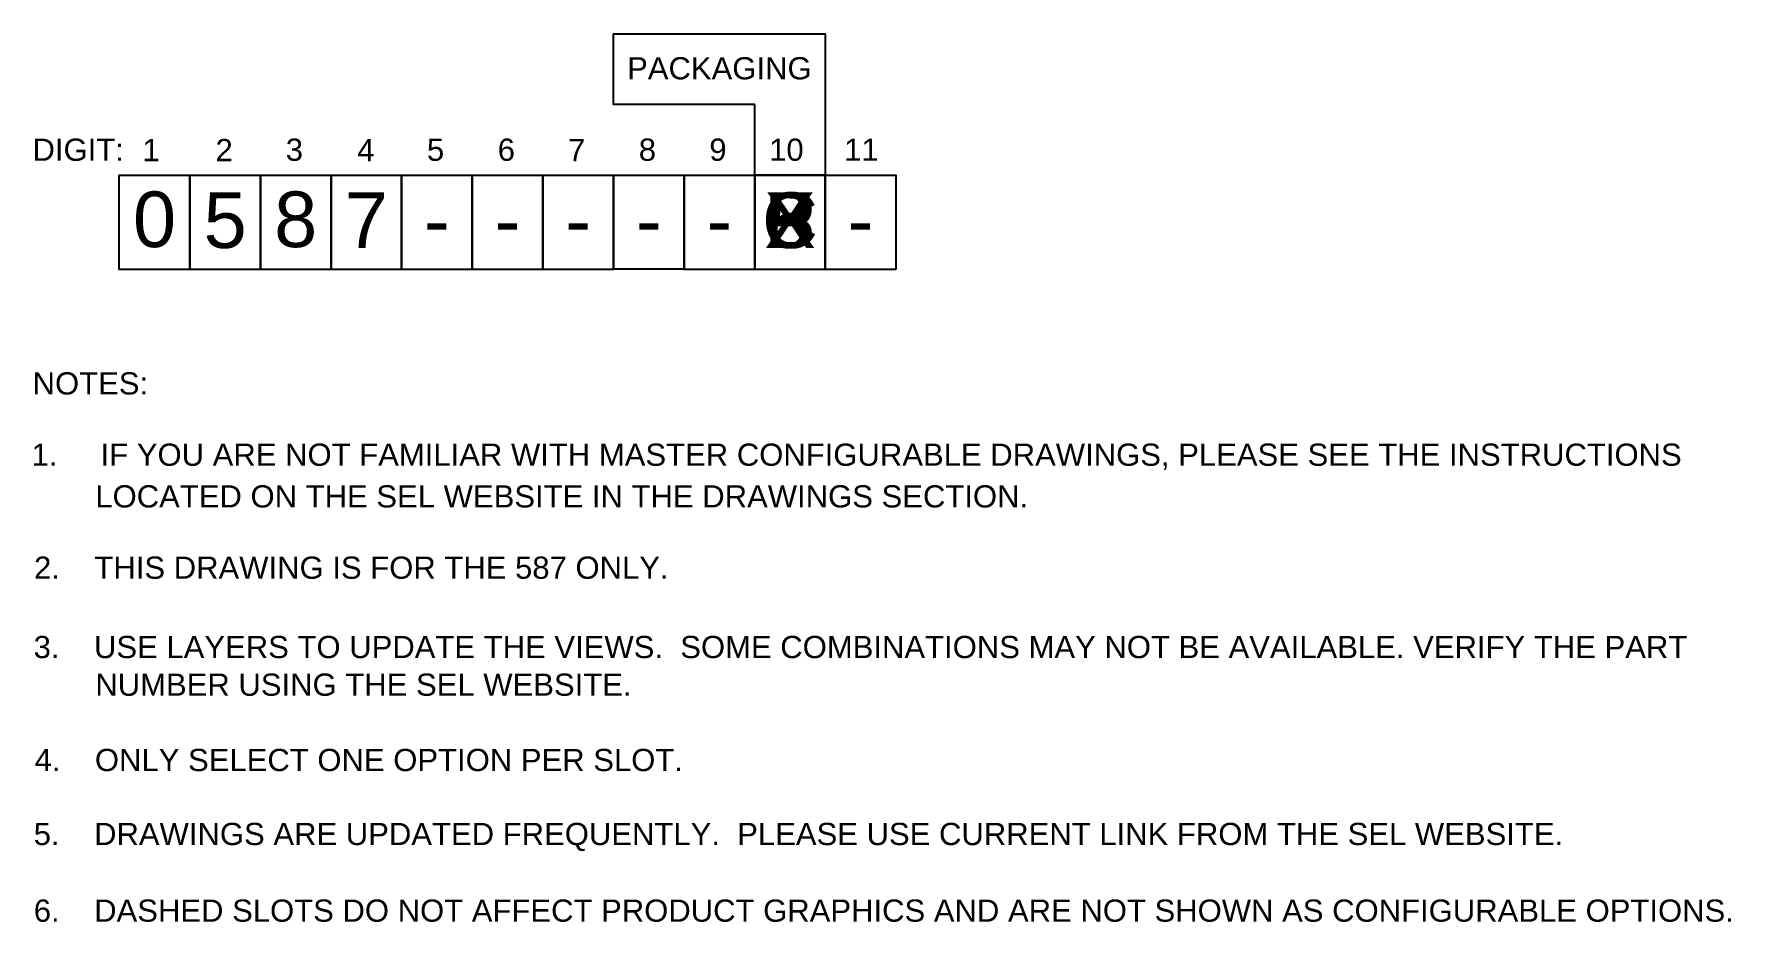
# Model space of a CAD drawing. Extents: x 1 to 47, y 1 to 35.
# Drawn here: x 0.99 to 21.27, y 24.39 to 35 of the extents above; entities that cross this region are included whole.
import ezdxf
from ezdxf.enums import TextEntityAlignment as Align

# ---------------------------------------------------------------- set-up
doc = ezdxf.new("R2010")
doc.units = 0
doc.header["$MEASUREMENT"] = 0
for name, color, linetype in [('1_0______PACKAGING_', 7, 'CONTINUOUS'), ('1_1__X___1__RACK_MOUNT', 7, 'CONTINUOUS'), ('1_2__P___2__RACK_MOUNT', 7, 'CONTINUOUS'), ('1_3__B___1__RACK_MOUNT_W_B', 7, 'CONTINUOUS'), ('1_4__C___1__RACK_MOUNT_W_C', 7, 'CONTINUOUS'), ('1_5__3___1__PANEL_MOUNT', 7, 'CONTINUOUS'), ('1_6__5___1__PROJECTION_PAN', 7, 'CONTINUOUS'), ('2_0______DWG_', 7, 'CONTINUOUS')]:
    doc.layers.add(name, color=color, linetype=linetype)
doc.styles.add('ARIAL', font='arial.ttf')

msp = doc.modelspace()

# ---------------------------------------------------------------- texts
at = {"layer": '1_1__X___1__RACK_MOUNT', "style": 'ARIAL'}
msp.add_text('X', height=0.664, dxfattribs=at).set_placement((10.023, 32.442), align=Align.CENTER)
at = {"layer": '1_2__P___2__RACK_MOUNT', "style": 'ARIAL'}
msp.add_text('P', height=0.664, dxfattribs=at).set_placement((10.023, 32.442), align=Align.CENTER)
at = {"layer": '1_3__B___1__RACK_MOUNT_W_B', "style": 'ARIAL'}
msp.add_text('B', height=0.664, dxfattribs=at).set_placement((10.023, 32.442), align=Align.CENTER)
at = {"layer": '1_4__C___1__RACK_MOUNT_W_C', "style": 'ARIAL'}
msp.add_text('C', height=0.664, dxfattribs=at).set_placement((10.023, 32.442), align=Align.CENTER)
at = {"layer": '1_5__3___1__PANEL_MOUNT', "style": 'ARIAL'}
msp.add_text('3', height=0.664, dxfattribs=at).set_placement((10.023, 32.442), align=Align.CENTER)
at = {"layer": '1_6__5___1__PROJECTION_PAN', "style": 'ARIAL'}
msp.add_text('5', height=0.664, dxfattribs=at).set_placement((10.023, 32.442), align=Align.CENTER)
at = {"layer": '2_0______DWG_', "style": 'ARIAL'}
for s, height, p in [('PACKAGING', 0.2655, (9.179, 34.457)), ('0', 0.664, (2.429, 32.453)), ('5', 0.664, (3.273, 32.442)), ('8', 0.664, (4.116, 32.453)), ('7', 0.664, (4.96, 32.442)), ('-', 0.664, (5.804, 32.442)), ('-', 0.664, (6.648, 32.442)), ('-', 0.664, (7.491, 32.442)), ('-', 0.664, (8.335, 32.442)), ('-', 0.664, (9.179, 32.442)), ('-', 0.664, (10.867, 32.442))]:
    msp.add_text(s, height=height, dxfattribs=at).set_placement(p, align=Align.CENTER)
for s, height, p in [('DIGIT:', 0.2655, (0.971, 33.484)), ('1', 0.266, (2.284, 33.479)), ('2', 0.266, (3.158, 33.479)), ('3', 0.266, (3.997, 33.484)), ('4', 0.266, (4.851, 33.479)), ('5', 0.266, (5.684, 33.484)), ('6', 0.266, (6.53, 33.484)), ('7', 0.266, (7.37, 33.479)), ('8', 0.266, (8.216, 33.484)), ('9', 0.266, (9.059, 33.484)), ('10', 0.2655, (9.774, 33.484)), ('11', 0.2655, (10.67, 33.484)), ('NOTES:', 0.2655, (0.972, 30.692)), ('1.     IF YOU ARE NOT FAMILIAR WITH MASTER CONFIGURABLE DRAWINGS, PLEASE SEE THE INSTRUCTIONS', 0.2655, (0.96, 29.84)), ('       LOCATED ON THE SEL WEBSITE IN THE DRAWINGS SECTION.', 0.2655, (1, 29.342)), ('2.    THIS DRAWING IS FOR THE 587 ONLY.', 0.2655, (0.989, 28.49)), ('3.    USE LAYERS TO UPDATE THE VIEWS.  SOME COMBINATIONS MAY NOT BE AVAILABLE. VERIFY THE PART', 0.2655, (0.984, 27.542)), ('       NUMBER USING THE SEL WEBSITE.', 0.2655, (1, 27.092)), ('4.    ONLY SELECT ONE OPTION PER SLOT.', 0.2655, (0.995, 26.192)), ('5.    DRAWINGS ARE UPDATED FREQUENTLY.  PLEASE USE CURRENT LINK FROM THE SEL WEBSITE.', 0.2655, (0.985, 25.308)), ('6.    DASHED SLOTS DO NOT AFFECT PRODUCT GRAPHICS AND ARE NOT SHOWN AS CONFIGURABLE OPTIONS.', 0.2655, (0.986, 24.392))]:
    msp.add_text(s, height=height, dxfattribs=at).set_placement(p)

# ---------------------------------------------------------------- linework, layer by layer
at = {"layer": '1_0______PACKAGING_'}
msp.add_lwpolyline([(2.851, 32.187), (2.007, 32.187), (2.007, 33.313), (2.851, 33.313), (2.851, 32.187)], dxfattribs=at)
at = {"layer": '2_0______DWG_'}
for points in [[(9.601, 34.156), (7.913, 34.156), (7.913, 35), (10.445, 35), (10.445, 33.313), (9.601, 33.313), (9.601, 34.156)], [(2.851, 32.187), (2.007, 32.187), (2.007, 33.313), (2.851, 33.313), (2.851, 32.187)], [(3.695, 32.187), (2.851, 32.187), (2.851, 33.313), (3.695, 33.313), (3.695, 32.187)], [(4.538, 32.187), (3.695, 32.187), (3.695, 33.313), (4.538, 33.313), (4.538, 32.187)], [(5.382, 32.187), (4.538, 32.187), (4.538, 33.313), (5.382, 33.313), (5.382, 32.187)], [(6.226, 32.187), (5.382, 32.187), (5.382, 33.313), (6.226, 33.313), (6.226, 32.187)], [(7.07, 32.187), (6.226, 32.187), (6.226, 33.313), (7.07, 33.313), (7.07, 32.187)], [(7.913, 32.187), (7.07, 32.187), (7.07, 33.313), (7.913, 33.313), (7.913, 32.187)], [(8.757, 32.188), (7.913, 32.188), (7.913, 33.313), (8.757, 33.313), (8.757, 32.188)], [(9.601, 32.187), (8.757, 32.187), (8.757, 33.313), (9.601, 33.313), (9.601, 32.187)], [(10.445, 32.187), (9.601, 32.187), (9.601, 33.313), (10.445, 33.313), (10.445, 32.187)], [(11.288, 32.187), (10.445, 32.187), (10.445, 33.313), (11.288, 33.313), (11.288, 32.187)]]:
    msp.add_lwpolyline(points, dxfattribs=at)

msp.set_redraw_order([(e.dxf.handle, doc.entitydb.next_handle()) for e in msp.query("TEXT MTEXT ATTDEF DIMENSION ARC_DIMENSION")])  # texts and dimensions are drawn at this point

doc.saveas('drawing.dxf')
